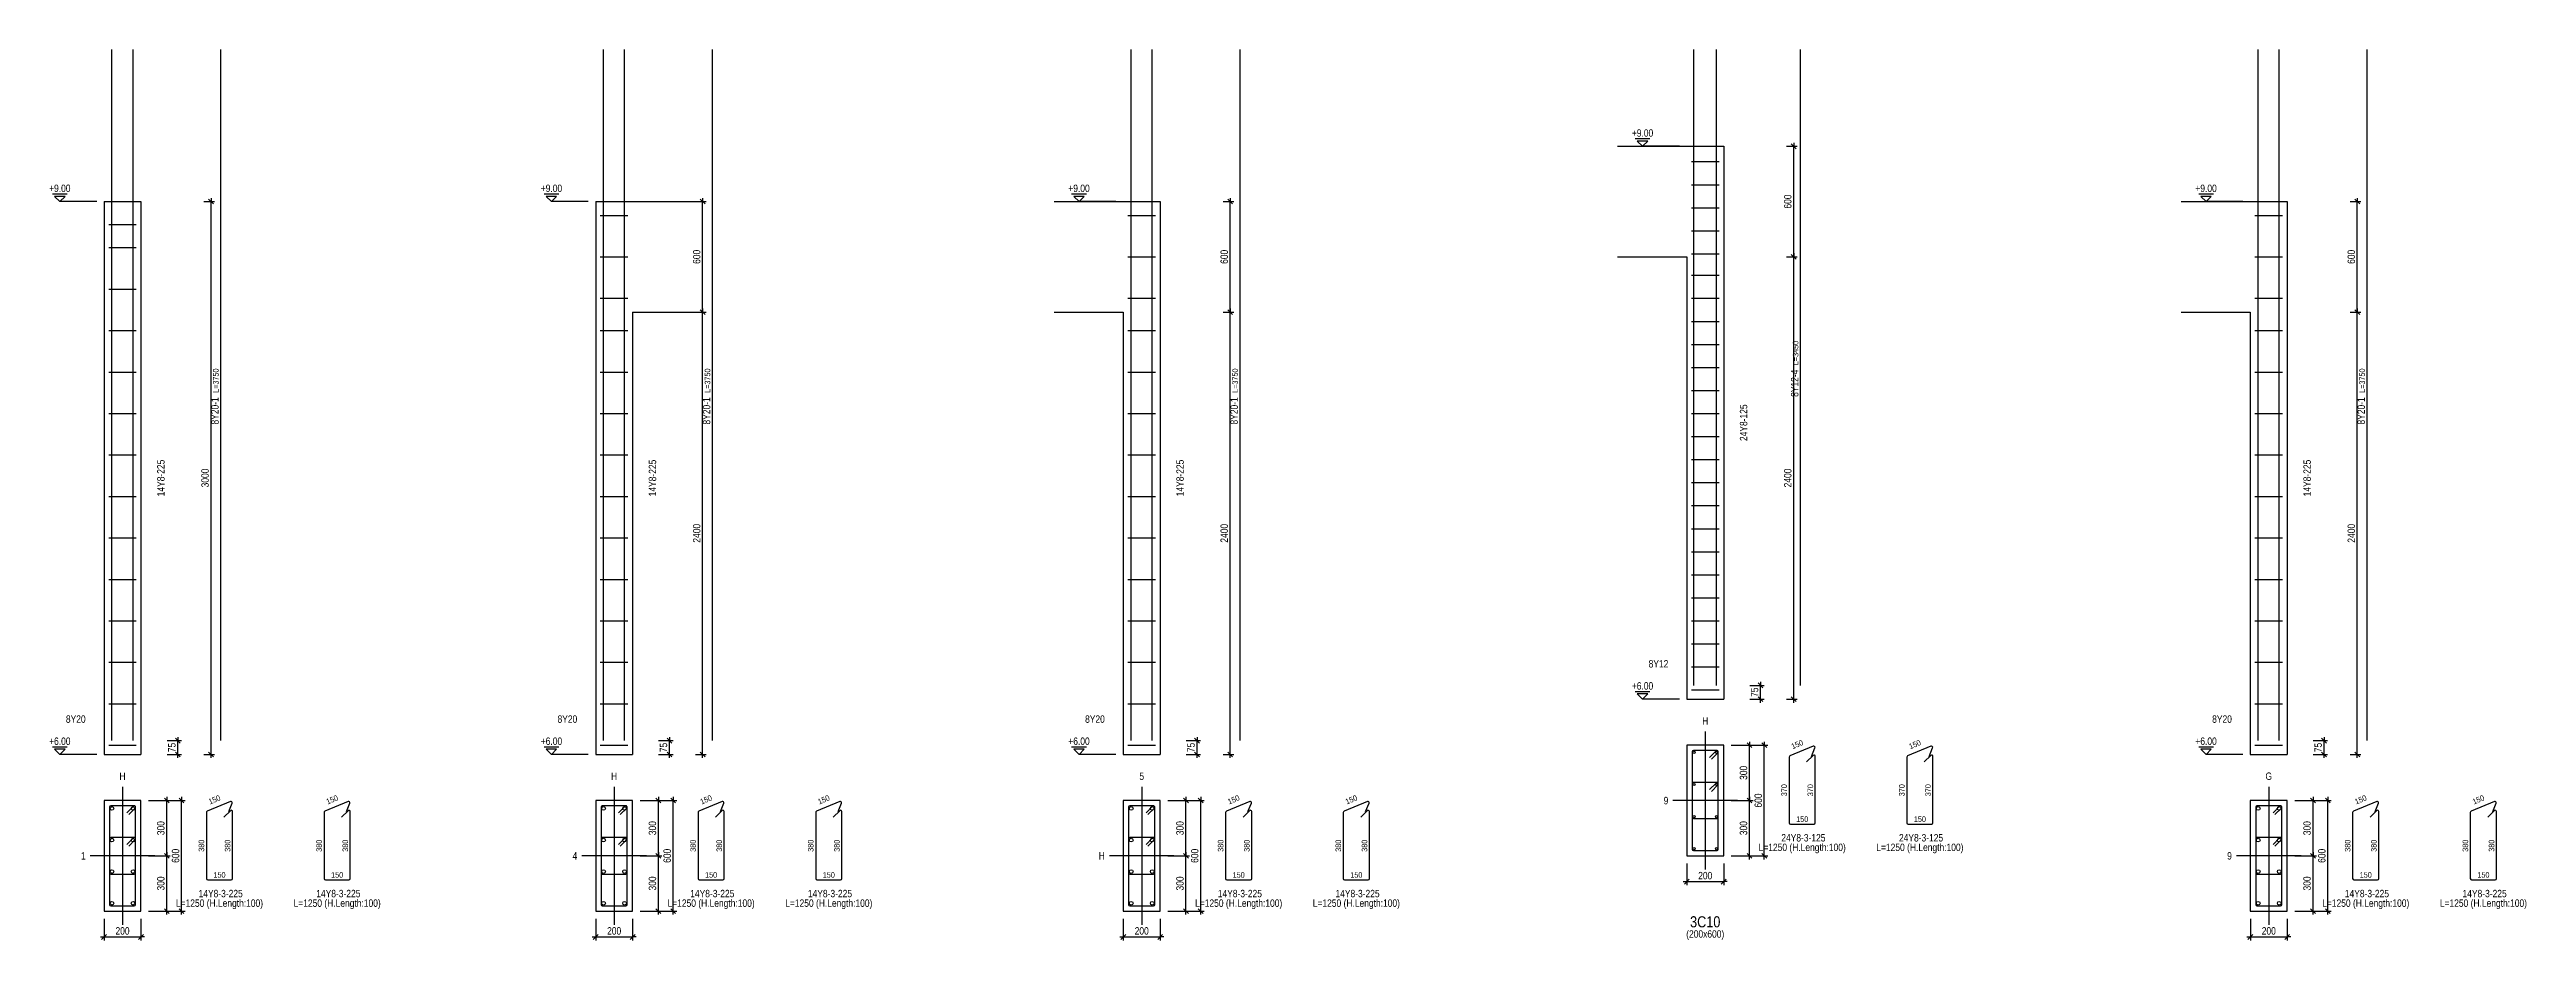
# Model space of a CAD drawing. Extents: x 0 to 206258, y -403073 to 0.
# Drawn here: x 85699 to 119284, y -130139 to -118053 of the extents above; entities that cross this region are included whole.
import ezdxf
from ezdxf.enums import TextEntityAlignment as Align
from ezdxf.lldxf.tags import DXFTag

# ---------------------------------------------------------------- set-up
doc = ezdxf.new("R2010")
doc.units = 0
doc.header["$LTSCALE"] = 1000
for name, color, linetype in [('Axis Line(Dir 1)', 8, 'CENTER2'), ('Axis Line(Dir 2)', 150, 'CENTER2'), ('Column Line(D)', 1, 'Continuous'), ('Dimension Line', 5, 'Continuous'), ('Dimension Text', 5, 'Continuous'), ('Link Line', 3, 'Continuous'), ('Rebar Label', 6, 'Continuous'), ('Rebar Length Text', 8, 'Continuous'), ('Rebar Line', 7, 'Continuous'), ('Top Rebar Label', 6, 'Continuous'), ('Top Rebar Length Text', 8, 'Continuous'), ('Top Rebar Line', 7, 'Continuous')]:
    doc.layers.add(name, color=color, linetype=linetype)
for name, color, linetype, true_color in [('Column Label(D)', 12, 'Continuous', 0xbd0000), ('Column Size Label (D)', 94, 'Continuous', 0x008100), ('Level Mark Line', 253, 'Continuous', 0x828282), ('Level Mark Text', 253, 'Continuous', 0x828282), ('Link Label', 94, 'Continuous', 0x008100), ('Link Length Text', 94, 'Continuous', 0x008100)]:
    doc.layers.add(name, color=color, linetype=linetype, true_color=true_color)
doc.styles.add('Column Label(D)', font='ARIALN.TTF', dxfattribs={"height": 150})
doc.styles.add('Column Size Label (D)', font='ARIALN.TTF', dxfattribs={"height": 100})
doc.styles.add('Dimension Text', font='ARIALN.TTF', dxfattribs={"height": 100})
doc.styles.add('Level Mark Text', font='ARIALN.TTF', dxfattribs={"height": 100})
doc.styles.add('Link Label', font='ARIALN.TTF', dxfattribs={"height": 100})
doc.styles.add('Link Length Text', font='ARIALN.TTF', dxfattribs={"height": 100})
doc.styles.add('Rebar Label', font='ARIALN.TTF', dxfattribs={"height": 100})
doc.styles.add('Rebar Length Text', font='ARIALN.TTF', dxfattribs={"height": 75})
doc.styles.add('Top Rebar Label', font='ARIALN.TTF', dxfattribs={"height": 100})
doc.styles.add('Top Rebar Length Text', font='ARIALN.TTF', dxfattribs={"height": 75})
tags = doc.linetypes.add('CENTER2', pattern=[1.125, 0.75, -0.125, 0.125, -0.125]).pattern_tags.tags
tags[10:11] = [DXFTag(74, 4), DXFTag(75, 0), DXFTag(340, '0'), DXFTag(46, 0.0), DXFTag(50, 0.0), DXFTag(44, 0.0), DXFTag(45, 0.0)]
tags[8:9] = [DXFTag(74, 4), DXFTag(75, 0), DXFTag(340, '0'), DXFTag(46, 0.0), DXFTag(50, 0.0), DXFTag(44, 0.0), DXFTag(45, 0.0)]
tags[6:7] = [DXFTag(74, 4), DXFTag(75, 0), DXFTag(340, '0'), DXFTag(46, 0.0), DXFTag(50, 0.0), DXFTag(44, 0.0), DXFTag(45, 0.0)]
tags[4:5] = [DXFTag(74, 4), DXFTag(75, 0), DXFTag(340, '0'), DXFTag(46, 0.0), DXFTag(50, 0.0), DXFTag(44, 0.0), DXFTag(45, 0.0)]
doc.dimstyles.new('COLUMNELV', dxfattribs={"dimtxt": 100, "dimasz": 30, "dimexe": 48.3, "dimexo": 103.5, "dimgap": 30, "dimtad": 1, "dimtoh": 1, "dimdec": 1, "dimlfac": 0.4, "dimdsep": 46, "dimtxsty": 'Dimension Text', "dimblk": 'PCDIM_TICK', "dimcen": 0.09, "dimclrd": 5, "dimclre": 5, "dimclrt": 5, "dimadec": 1, "dimazin": 0, "dimtp": 1, "dimtm": 1, "dimtfac": 1, "dimtdec": 4, "dimtofl": 0, "dimtmove": 0, "dimatfit": 3, "dimfxl": 1, "dimtolj": 1, "dimtzin": 0, "dimarcsym": 0})

msp = doc.modelspace()

# ---------------------------------------------------------------- texts
at = {"layer": 'Column Label(D)', "transparency": 33554687, "style": 'Column Label(D)'}
msp.add_text('3C10', height=150, dxfattribs=at).set_placement((108148.792, -129810.237), align=Align.TOP_CENTER)
at = {"layer": 'Column Size Label (D)', "transparency": 33554687, "style": 'Column Size Label (D)'}
msp.add_text('(200x600)', height=100, dxfattribs=at).set_placement((108148.792, -130000.237), align=Align.TOP_CENTER)
at = {"layer": 'Dimension Text', "transparency": 33554687, "style": 'Dimension Text'}
for s, p in [('H', (108148.792, -127240.237)), ('H', (86688.638, -127990.237)), ('H', (93354.523, -127990.237)), ('5', (100507.908, -127990.237)), ('G', (115789.677, -127990.237))]:
    msp.add_text(s, height=100, dxfattribs=at).set_placement(p, align=Align.BOTTOM_CENTER)
for s, p in [('9', (107648.792, -128240.237)), ('1', (86188.638, -128990.237)), ('4', (92854.523, -128990.237)), ('H', (100007.908, -128990.237)), ('9', (115289.677, -128990.237))]:
    msp.add_text(s, height=100, dxfattribs=at).set_placement(p, align=Align.MIDDLE_RIGHT)
at = {"layer": 'Level Mark Text', "transparency": 33554687, "style": 'Level Mark Text'}
for s, p in [('+9.00', (107298.792, -119265.237)), ('+9.00', (85838.638, -120015.237)), ('+9.00', (92504.523, -120015.237)), ('+9.00', (99657.908, -120015.237)), ('+9.00', (114939.677, -120015.237)), ('+6.00', (107298.792, -126765.237)), ('+6.00', (85838.638, -127515.237)), ('+6.00', (92504.523, -127515.237)), ('+6.00', (99657.908, -127515.237)), ('+6.00', (114939.677, -127515.237))]:
    msp.add_text(s, height=100, dxfattribs=at).set_placement(p, align=Align.BOTTOM_CENTER)
at = {"layer": 'Link Label', "transparency": 33554687, "style": 'Link Label'}
for s, p in [(' 24Y8-3-125', (109463.792, -128795.237)), (' 24Y8-3-125', (111059.382, -128795.237)), (' 14Y8-3-225', (88003.638, -129551.904)), (' 14Y8-3-225', (89599.228, -129551.904)), (' 14Y8-3-225', (94669.523, -129551.904)), (' 14Y8-3-225', (96265.113, -129551.904)), (' 14Y8-3-225', (101822.908, -129551.904)), (' 14Y8-3-225', (103418.497, -129551.904)), (' 14Y8-3-225', (117104.677, -129551.904)), (' 14Y8-3-225', (118700.267, -129551.904))]:
    msp.add_text(s, height=100, dxfattribs=at).set_placement(p, align=Align.CENTER)
at = {"layer": 'Link Length Text', "transparency": 33554687, "style": 'Link Length Text'}
for p in [(109463.792, -128925.237), (111059.382, -128925.237), (88003.638, -129681.904), (89599.228, -129681.904), (94669.523, -129681.904), (96265.113, -129681.904), (101822.908, -129681.904), (103418.497, -129681.904), (117104.677, -129681.904), (118700.267, -129681.904)]:
    msp.add_text('L=1250 (H.Length:100)', height=100, dxfattribs=at).set_placement(p, align=Align.CENTER)
at = {"layer": 'Rebar Label', "transparency": 33554687, "style": 'Rebar Label'}
for s, p in [('24Y8-125', (108748.792, -123115.237)), ('14Y8-225', (87288.638, -123865.237)), ('14Y8-225', (93954.523, -123865.237)), ('14Y8-225', (101107.908, -123865.237)), ('14Y8-225', (116389.677, -123865.237))]:
    msp.add_text(s, height=100, rotation=90, dxfattribs=at).set_placement(p, align=Align.BOTTOM_CENTER)
at = {"layer": 'Rebar Length Text', "transparency": 33554687, "style": 'Rebar Length Text'}
for s, rotation, p in [('150', 22.9057699, (109410.014, -127512.961)), ('150', 22.9057699, (111005.603, -127512.961)), ('150', 22.9057699, (87949.859, -128262.961)), ('150', 22.9057699, (89545.449, -128262.961)), ('150', 22.9057699, (94615.744, -128262.961)), ('150', 22.9057699, (96211.334, -128262.961)), ('150', 22.9057699, (101769.129, -128262.961)), ('150', 22.9057699, (103364.719, -128262.961)), ('370', 90, (109256.292, -128100.237)), ('370', 90, (109611.292, -128100.237)), ('370', 90, (110851.882, -128100.237)), ('370', 90, (111206.882, -128100.237)), ('150', 22.9057699, (117050.898, -128262.961)), ('150', 22.9057699, (118646.488, -128262.961)), ('380', 90, (87796.138, -128853.571)), ('380', 90, (88151.138, -128853.571)), ('380', 90, (89391.728, -128853.571)), ('380', 90, (89746.728, -128853.571)), ('380', 90, (94462.023, -128853.571)), ('380', 90, (94817.023, -128853.571)), ('380', 90, (96057.613, -128853.571)), ('380', 90, (96412.613, -128853.571)), ('380', 90, (101615.408, -128853.571)), ('380', 90, (101970.408, -128853.571)), ('380', 90, (103210.997, -128853.571)), ('380', 90, (103565.997, -128853.571)), ('380', 90, (116897.177, -128853.571)), ('380', 90, (117252.177, -128853.571)), ('380', 90, (118492.767, -128853.571)), ('380', 90, (118847.767, -128853.571))]:
    msp.add_text(s, height=75, rotation=rotation, dxfattribs=at).set_placement(p, align=Align.CENTER)
for p in [(109463.792, -128530.237), (111059.382, -128530.237), (88003.638, -129286.904), (89599.228, -129286.904), (94669.523, -129286.904), (96265.113, -129286.904), (101822.908, -129286.904), (103418.497, -129286.904), (117104.677, -129286.904), (118700.267, -129286.904)]:
    msp.add_text('150', height=75, dxfattribs=at).set_placement(p, align=Align.CENTER)
at = {"layer": 'Top Rebar Label', "transparency": 33554687, "style": 'Top Rebar Label'}
for s, p in [(' 8Y12-4', (109412.145, -122395.237)), (' 8Y20-1', (87991.991, -122770.237)), (' 8Y20-1', (94657.876, -122770.237)), (' 8Y20-1', (101811.26, -122770.237)), (' 8Y20-1', (117093.03, -122770.237))]:
    msp.add_text(s, height=100, rotation=90, dxfattribs=at).set_placement(p, align=Align.RIGHT)
for s, p in [(' 8Y12', (107648.792, -126465.237)), (' 8Y20', (86188.638, -127215.237)), (' 8Y20', (92854.523, -127215.237)), (' 8Y20', (100007.908, -127215.237)), (' 8Y20', (115289.677, -127215.237))]:
    msp.add_text(s, height=100, dxfattribs=at).set_placement(p, align=Align.BOTTOM_RIGHT)
at = {"layer": 'Top Rebar Length Text', "transparency": 33554687, "style": 'Top Rebar Length Text'}
for s, p in [('L=3450', (109412.145, -122335.237)), ('L=3750', (87991.991, -122710.237)), ('L=3750', (94657.876, -122710.237)), ('L=3750', (101811.26, -122710.237)), ('L=3750', (117093.03, -122710.237))]:
    msp.add_text(s, height=75, rotation=90, dxfattribs=at).set_placement(p)

# ---------------------------------------------------------------- blocks, each defined once
blk = doc.blocks.new('PCDIM_TICK')
at = {"layer": 'Dimension Line', "color": 0, "transparency": 33554687}
for p, q in [((1.1, 1.1), (-1.1, -1.1)), ((1.6, 0), (0, 0))]:
    blk.add_line(p, q, dxfattribs=at)
blk = doc.blocks.new('*U2218')
at = {"layer": 'Dimension Line', "color": 5, "true_color": 0x0000ff, "transparency": 16777216}
for p, q in [((87792, -120115), (87937, -120115)), ((87889, -127615), (87889, -120115)), ((87792, -127615), (87937, -127615))]:
    blk.add_line(p, q, dxfattribs=at)
at = {"layer": 'Dimension Line', "color": 5, "true_color": 0x0000ff, "transparency": 16777216, "xscale": 30, "yscale": 30}
for p, rotation in [((87889, -120115), 89.99999999999447), ((87889, -127615), 269.9999999999834)]:
    blk.add_blockref('PCDIM_TICK', p, dxfattribs=dict(at, rotation=rotation))
at = {"layer": 'Dimension Line', "color": 5, "true_color": 0x0000ff, "transparency": 16777216, "insert": (87859, -123865), "char_height": 100, "width": 245.98, "attachment_point": 8, "rotation": 90, "style": 'Dimension Text'}
blk.add_mtext('3000', dxfattribs=at)
blk = doc.blocks.new('*U2219')
at = {"layer": 'Dimension Line', "color": 5, "true_color": 0x0000ff, "transparency": 16777216}
for p, q in [((87292, -127428), (87487, -127428)), ((87292, -127615), (87487, -127615)), ((87439, -127615), (87439, -127428))]:
    blk.add_line(p, q, dxfattribs=at)
at = {"layer": 'Dimension Line', "color": 5, "true_color": 0x0000ff, "transparency": 16777216, "xscale": 30, "yscale": 30}
for p, rotation in [((87439, -127428), 89.99999999999447), ((87439, -127615), 269.9999999999834)]:
    blk.add_blockref('PCDIM_TICK', p, dxfattribs=dict(at, rotation=rotation))
at = {"layer": 'Dimension Line', "color": 5, "true_color": 0x0000ff, "transparency": 16777216, "insert": (87409, -127521), "char_height": 100, "width": 117.23, "attachment_point": 8, "rotation": 90, "style": 'Dimension Text'}
blk.add_mtext('75', dxfattribs=at)
blk = doc.blocks.new('*U2220')
at = {"layer": 'Dimension Line', "color": 5, "true_color": 0x0000ff, "transparency": 16777216}
for p, q in [((86439, -129844), (86439, -130139)), ((86939, -129844), (86939, -130139)), ((86439, -130090), (86939, -130090))]:
    blk.add_line(p, q, dxfattribs=at)
at = {"layer": 'Dimension Line', "color": 5, "true_color": 0x0000ff, "transparency": 16777216, "xscale": 30, "yscale": 30, "rotation": 180.0000000000004}
blk.add_blockref('PCDIM_TICK', (86439, -130090), dxfattribs=at)
at = {"layer": 'Dimension Line', "color": 5, "true_color": 0x0000ff, "transparency": 16777216, "xscale": 30, "yscale": 30}
blk.add_blockref('PCDIM_TICK', (86939, -130090), dxfattribs=at)
at = {"layer": 'Dimension Line', "color": 5, "true_color": 0x0000ff, "transparency": 16777216, "insert": (86689, -130060), "char_height": 100, "width": 182.77, "attachment_point": 8, "style": 'Dimension Text'}
blk.add_mtext('200', dxfattribs=at)
blk = doc.blocks.new('*U2221')
at = {"layer": 'Dimension Line', "color": 5, "true_color": 0x0000ff, "transparency": 16777216}
for p, q in [((87042, -128990), (87337, -128990)), ((87289, -129740), (87289, -128990)), ((87042, -129740), (87337, -129740))]:
    blk.add_line(p, q, dxfattribs=at)
at = {"layer": 'Dimension Line', "color": 5, "true_color": 0x0000ff, "transparency": 16777216, "xscale": 30, "yscale": 30}
for p, rotation in [((87289, -128990), 89.99999999999447), ((87289, -129740), 269.9999999999834)]:
    blk.add_blockref('PCDIM_TICK', p, dxfattribs=dict(at, rotation=rotation))
at = {"layer": 'Dimension Line', "color": 5, "true_color": 0x0000ff, "transparency": 16777216, "insert": (87259, -129365), "char_height": 100, "width": 181.5, "attachment_point": 8, "rotation": 90, "style": 'Dimension Text'}
blk.add_mtext('300', dxfattribs=at)
blk = doc.blocks.new('*U2222')
at = {"layer": 'Dimension Line', "color": 5, "true_color": 0x0000ff, "transparency": 16777216}
for p, q in [((87042, -128240), (87337, -128240)), ((87289, -128990), (87289, -128240)), ((87042, -128990), (87337, -128990))]:
    blk.add_line(p, q, dxfattribs=at)
at = {"layer": 'Dimension Line', "color": 5, "true_color": 0x0000ff, "transparency": 16777216, "xscale": 30, "yscale": 30}
for p, rotation in [((87289, -128240), 89.99999999999447), ((87289, -128990), 269.9999999999834)]:
    blk.add_blockref('PCDIM_TICK', p, dxfattribs=dict(at, rotation=rotation))
at = {"layer": 'Dimension Line', "color": 5, "true_color": 0x0000ff, "transparency": 16777216, "insert": (87259, -128615), "char_height": 100, "width": 181.5, "attachment_point": 8, "rotation": 90, "style": 'Dimension Text'}
blk.add_mtext('300', dxfattribs=at)
blk = doc.blocks.new('*U2223')
at = {"layer": 'Dimension Line', "color": 5, "true_color": 0x0000ff, "transparency": 16777216}
for p, q in [((87042, -128240), (87537, -128240)), ((87489, -129740), (87489, -128240)), ((87042, -129740), (87537, -129740))]:
    blk.add_line(p, q, dxfattribs=at)
at = {"layer": 'Dimension Line', "color": 5, "true_color": 0x0000ff, "transparency": 16777216, "xscale": 30, "yscale": 30}
for p, rotation in [((87489, -128240), 89.99999999999447), ((87489, -129740), 269.9999999999834)]:
    blk.add_blockref('PCDIM_TICK', p, dxfattribs=dict(at, rotation=rotation))
at = {"layer": 'Dimension Line', "color": 5, "true_color": 0x0000ff, "transparency": 16777216, "insert": (87459, -128990), "char_height": 100, "width": 181.97, "attachment_point": 8, "rotation": 90, "style": 'Dimension Text'}
blk.add_mtext('600', dxfattribs=at)
blk = doc.blocks.new('*U2224')
at = {"layer": 'Dimension Line', "color": 5, "true_color": 0x0000ff, "transparency": 16777216}
for p, q in [((94458, -121615), (94603, -121615)), ((94555, -127615), (94555, -121615)), ((94458, -127615), (94603, -127615))]:
    blk.add_line(p, q, dxfattribs=at)
at = {"layer": 'Dimension Line', "color": 5, "true_color": 0x0000ff, "transparency": 16777216, "xscale": 30, "yscale": 30}
for p, rotation in [((94555, -121615), 89.99999999999447), ((94555, -127615), 269.9999999999834)]:
    blk.add_blockref('PCDIM_TICK', p, dxfattribs=dict(at, rotation=rotation))
at = {"layer": 'Dimension Line', "color": 5, "true_color": 0x0000ff, "transparency": 16777216, "insert": (94525, -124615), "char_height": 100, "width": 247.25, "attachment_point": 8, "rotation": 90, "style": 'Dimension Text'}
blk.add_mtext('2400', dxfattribs=at)
blk = doc.blocks.new('*U2225')
at = {"layer": 'Dimension Line', "color": 5, "true_color": 0x0000ff, "transparency": 16777216}
for p, q in [((94458, -120115), (94603, -120115)), ((94555, -121615), (94555, -120115)), ((94458, -121615), (94603, -121615))]:
    blk.add_line(p, q, dxfattribs=at)
at = {"layer": 'Dimension Line', "color": 5, "true_color": 0x0000ff, "transparency": 16777216, "xscale": 30, "yscale": 30}
for p, rotation in [((94555, -120115), 89.99999999999447), ((94555, -121615), 269.9999999999834)]:
    blk.add_blockref('PCDIM_TICK', p, dxfattribs=dict(at, rotation=rotation))
at = {"layer": 'Dimension Line', "color": 5, "true_color": 0x0000ff, "transparency": 16777216, "insert": (94525, -120865), "char_height": 100, "width": 181.97, "attachment_point": 8, "rotation": 90, "style": 'Dimension Text'}
blk.add_mtext('600', dxfattribs=at)
blk = doc.blocks.new('*U2226')
at = {"layer": 'Dimension Line', "color": 5, "true_color": 0x0000ff, "transparency": 16777216}
for p, q in [((93958, -127428), (94153, -127428)), ((93958, -127615), (94153, -127615)), ((94105, -127615), (94105, -127428))]:
    blk.add_line(p, q, dxfattribs=at)
at = {"layer": 'Dimension Line', "color": 5, "true_color": 0x0000ff, "transparency": 16777216, "xscale": 30, "yscale": 30}
for p, rotation in [((94105, -127428), 89.99999999999447), ((94105, -127615), 269.9999999999834)]:
    blk.add_blockref('PCDIM_TICK', p, dxfattribs=dict(at, rotation=rotation))
at = {"layer": 'Dimension Line', "color": 5, "true_color": 0x0000ff, "transparency": 16777216, "insert": (94075, -127521), "char_height": 100, "width": 117.23, "attachment_point": 8, "rotation": 90, "style": 'Dimension Text'}
blk.add_mtext('75', dxfattribs=at)
blk = doc.blocks.new('*U2227')
at = {"layer": 'Dimension Line', "color": 5, "true_color": 0x0000ff, "transparency": 16777216}
for p, q in [((93105, -129844), (93105, -130139)), ((93605, -129844), (93605, -130139)), ((93105, -130090), (93605, -130090))]:
    blk.add_line(p, q, dxfattribs=at)
at = {"layer": 'Dimension Line', "color": 5, "true_color": 0x0000ff, "transparency": 16777216, "xscale": 30, "yscale": 30, "rotation": 180.0000000000004}
blk.add_blockref('PCDIM_TICK', (93105, -130090), dxfattribs=at)
at = {"layer": 'Dimension Line', "color": 5, "true_color": 0x0000ff, "transparency": 16777216, "xscale": 30, "yscale": 30}
blk.add_blockref('PCDIM_TICK', (93605, -130090), dxfattribs=at)
at = {"layer": 'Dimension Line', "color": 5, "true_color": 0x0000ff, "transparency": 16777216, "insert": (93355, -130060), "char_height": 100, "width": 182.77, "attachment_point": 8, "style": 'Dimension Text'}
blk.add_mtext('200', dxfattribs=at)
blk = doc.blocks.new('*U2228')
at = {"layer": 'Dimension Line', "color": 5, "true_color": 0x0000ff, "transparency": 16777216}
for p, q in [((93708, -128990), (94003, -128990)), ((93955, -129740), (93955, -128990)), ((93708, -129740), (94003, -129740))]:
    blk.add_line(p, q, dxfattribs=at)
at = {"layer": 'Dimension Line', "color": 5, "true_color": 0x0000ff, "transparency": 16777216, "xscale": 30, "yscale": 30}
for p, rotation in [((93955, -128990), 89.99999999999447), ((93955, -129740), 269.9999999999834)]:
    blk.add_blockref('PCDIM_TICK', p, dxfattribs=dict(at, rotation=rotation))
at = {"layer": 'Dimension Line', "color": 5, "true_color": 0x0000ff, "transparency": 16777216, "insert": (93925, -129365), "char_height": 100, "width": 181.5, "attachment_point": 8, "rotation": 90, "style": 'Dimension Text'}
blk.add_mtext('300', dxfattribs=at)
blk = doc.blocks.new('*U2229')
at = {"layer": 'Dimension Line', "color": 5, "true_color": 0x0000ff, "transparency": 16777216}
for p, q in [((93708, -128240), (94003, -128240)), ((93955, -128990), (93955, -128240)), ((93708, -128990), (94003, -128990))]:
    blk.add_line(p, q, dxfattribs=at)
at = {"layer": 'Dimension Line', "color": 5, "true_color": 0x0000ff, "transparency": 16777216, "xscale": 30, "yscale": 30}
for p, rotation in [((93955, -128240), 89.99999999999447), ((93955, -128990), 269.9999999999834)]:
    blk.add_blockref('PCDIM_TICK', p, dxfattribs=dict(at, rotation=rotation))
at = {"layer": 'Dimension Line', "color": 5, "true_color": 0x0000ff, "transparency": 16777216, "insert": (93925, -128615), "char_height": 100, "width": 181.5, "attachment_point": 8, "rotation": 90, "style": 'Dimension Text'}
blk.add_mtext('300', dxfattribs=at)
blk = doc.blocks.new('*U2230')
at = {"layer": 'Dimension Line', "color": 5, "true_color": 0x0000ff, "transparency": 16777216}
for p, q in [((93708, -128240), (94203, -128240)), ((94155, -129740), (94155, -128240)), ((93708, -129740), (94203, -129740))]:
    blk.add_line(p, q, dxfattribs=at)
at = {"layer": 'Dimension Line', "color": 5, "true_color": 0x0000ff, "transparency": 16777216, "xscale": 30, "yscale": 30}
for p, rotation in [((94155, -128240), 89.99999999999447), ((94155, -129740), 269.9999999999834)]:
    blk.add_blockref('PCDIM_TICK', p, dxfattribs=dict(at, rotation=rotation))
at = {"layer": 'Dimension Line', "color": 5, "true_color": 0x0000ff, "transparency": 16777216, "insert": (94125, -128990), "char_height": 100, "width": 181.97, "attachment_point": 8, "rotation": 90, "style": 'Dimension Text'}
blk.add_mtext('600', dxfattribs=at)
blk = doc.blocks.new('*U2231')
at = {"layer": 'Dimension Line', "color": 5, "true_color": 0x0000ff, "transparency": 16777216}
for p, q in [((101611, -121615), (101756, -121615)), ((101708, -127615), (101708, -121615)), ((101611, -127615), (101756, -127615))]:
    blk.add_line(p, q, dxfattribs=at)
at = {"layer": 'Dimension Line', "color": 5, "true_color": 0x0000ff, "transparency": 16777216, "xscale": 30, "yscale": 30}
for p, rotation in [((101708, -121615), 89.99999999999447), ((101708, -127615), 269.9999999999834)]:
    blk.add_blockref('PCDIM_TICK', p, dxfattribs=dict(at, rotation=rotation))
at = {"layer": 'Dimension Line', "color": 5, "true_color": 0x0000ff, "transparency": 16777216, "insert": (101678, -124615), "char_height": 100, "width": 247.25, "attachment_point": 8, "rotation": 90, "style": 'Dimension Text'}
blk.add_mtext('2400', dxfattribs=at)
blk = doc.blocks.new('*U2232')
at = {"layer": 'Dimension Line', "color": 5, "true_color": 0x0000ff, "transparency": 16777216}
for p, q in [((101611, -120115), (101756, -120115)), ((101708, -121615), (101708, -120115)), ((101611, -121615), (101756, -121615))]:
    blk.add_line(p, q, dxfattribs=at)
at = {"layer": 'Dimension Line', "color": 5, "true_color": 0x0000ff, "transparency": 16777216, "xscale": 30, "yscale": 30}
for p, rotation in [((101708, -120115), 89.99999999999447), ((101708, -121615), 269.9999999999834)]:
    blk.add_blockref('PCDIM_TICK', p, dxfattribs=dict(at, rotation=rotation))
at = {"layer": 'Dimension Line', "color": 5, "true_color": 0x0000ff, "transparency": 16777216, "insert": (101678, -120865), "char_height": 100, "width": 181.97, "attachment_point": 8, "rotation": 90, "style": 'Dimension Text'}
blk.add_mtext('600', dxfattribs=at)
blk = doc.blocks.new('*U2233')
at = {"layer": 'Dimension Line', "color": 5, "true_color": 0x0000ff, "transparency": 16777216}
for p, q in [((101111, -127428), (101306, -127428)), ((101111, -127615), (101306, -127615)), ((101258, -127615), (101258, -127428))]:
    blk.add_line(p, q, dxfattribs=at)
at = {"layer": 'Dimension Line', "color": 5, "true_color": 0x0000ff, "transparency": 16777216, "xscale": 30, "yscale": 30}
for p, rotation in [((101258, -127428), 89.99999999999447), ((101258, -127615), 269.9999999999834)]:
    blk.add_blockref('PCDIM_TICK', p, dxfattribs=dict(at, rotation=rotation))
at = {"layer": 'Dimension Line', "color": 5, "true_color": 0x0000ff, "transparency": 16777216, "insert": (101228, -127521), "char_height": 100, "width": 117.23, "attachment_point": 8, "rotation": 90, "style": 'Dimension Text'}
blk.add_mtext('75', dxfattribs=at)
blk = doc.blocks.new('*U2234')
at = {"layer": 'Dimension Line', "color": 5, "true_color": 0x0000ff, "transparency": 16777216}
for p, q in [((100258, -129844), (100258, -130139)), ((100758, -129844), (100758, -130139)), ((100258, -130090), (100758, -130090))]:
    blk.add_line(p, q, dxfattribs=at)
at = {"layer": 'Dimension Line', "color": 5, "true_color": 0x0000ff, "transparency": 16777216, "xscale": 30, "yscale": 30, "rotation": 180.0000000000004}
blk.add_blockref('PCDIM_TICK', (100258, -130090), dxfattribs=at)
at = {"layer": 'Dimension Line', "color": 5, "true_color": 0x0000ff, "transparency": 16777216, "xscale": 30, "yscale": 30}
blk.add_blockref('PCDIM_TICK', (100758, -130090), dxfattribs=at)
at = {"layer": 'Dimension Line', "color": 5, "true_color": 0x0000ff, "transparency": 16777216, "insert": (100508, -130060), "char_height": 100, "width": 182.77, "attachment_point": 8, "style": 'Dimension Text'}
blk.add_mtext('200', dxfattribs=at)
blk = doc.blocks.new('*U2235')
at = {"layer": 'Dimension Line', "color": 5, "true_color": 0x0000ff, "transparency": 16777216}
for p, q in [((100861, -128990), (101156, -128990)), ((101108, -129740), (101108, -128990)), ((100861, -129740), (101156, -129740))]:
    blk.add_line(p, q, dxfattribs=at)
at = {"layer": 'Dimension Line', "color": 5, "true_color": 0x0000ff, "transparency": 16777216, "xscale": 30, "yscale": 30}
for p, rotation in [((101108, -128990), 89.99999999999447), ((101108, -129740), 269.9999999999834)]:
    blk.add_blockref('PCDIM_TICK', p, dxfattribs=dict(at, rotation=rotation))
at = {"layer": 'Dimension Line', "color": 5, "true_color": 0x0000ff, "transparency": 16777216, "insert": (101078, -129365), "char_height": 100, "width": 181.5, "attachment_point": 8, "rotation": 90, "style": 'Dimension Text'}
blk.add_mtext('300', dxfattribs=at)
blk = doc.blocks.new('*U2236')
at = {"layer": 'Dimension Line', "color": 5, "true_color": 0x0000ff, "transparency": 16777216}
for p, q in [((100861, -128240), (101156, -128240)), ((101108, -128990), (101108, -128240)), ((100861, -128990), (101156, -128990))]:
    blk.add_line(p, q, dxfattribs=at)
at = {"layer": 'Dimension Line', "color": 5, "true_color": 0x0000ff, "transparency": 16777216, "xscale": 30, "yscale": 30}
for p, rotation in [((101108, -128240), 89.99999999999447), ((101108, -128990), 269.9999999999834)]:
    blk.add_blockref('PCDIM_TICK', p, dxfattribs=dict(at, rotation=rotation))
at = {"layer": 'Dimension Line', "color": 5, "true_color": 0x0000ff, "transparency": 16777216, "insert": (101078, -128615), "char_height": 100, "width": 181.5, "attachment_point": 8, "rotation": 90, "style": 'Dimension Text'}
blk.add_mtext('300', dxfattribs=at)
blk = doc.blocks.new('*U2237')
at = {"layer": 'Dimension Line', "color": 5, "true_color": 0x0000ff, "transparency": 16777216}
for p, q in [((100861, -128240), (101356, -128240)), ((101308, -129740), (101308, -128240)), ((100861, -129740), (101356, -129740))]:
    blk.add_line(p, q, dxfattribs=at)
at = {"layer": 'Dimension Line', "color": 5, "true_color": 0x0000ff, "transparency": 16777216, "xscale": 30, "yscale": 30}
for p, rotation in [((101308, -128240), 89.99999999999447), ((101308, -129740), 269.9999999999834)]:
    blk.add_blockref('PCDIM_TICK', p, dxfattribs=dict(at, rotation=rotation))
at = {"layer": 'Dimension Line', "color": 5, "true_color": 0x0000ff, "transparency": 16777216, "insert": (101278, -128990), "char_height": 100, "width": 181.97, "attachment_point": 8, "rotation": 90, "style": 'Dimension Text'}
blk.add_mtext('600', dxfattribs=at)
blk = doc.blocks.new('*U2238')
at = {"layer": 'Dimension Line', "color": 5, "true_color": 0x0000ff, "transparency": 16777216}
for p, q in [((109252, -120865), (109397, -120865)), ((109349, -126865), (109349, -120865)), ((109252, -126865), (109397, -126865))]:
    blk.add_line(p, q, dxfattribs=at)
at = {"layer": 'Dimension Line', "color": 5, "true_color": 0x0000ff, "transparency": 16777216, "xscale": 30, "yscale": 30}
for p, rotation in [((109349, -120865), 89.99999999999447), ((109349, -126865), 269.9999999999834)]:
    blk.add_blockref('PCDIM_TICK', p, dxfattribs=dict(at, rotation=rotation))
at = {"layer": 'Dimension Line', "color": 5, "true_color": 0x0000ff, "transparency": 16777216, "insert": (109319, -123865), "char_height": 100, "width": 247.25, "attachment_point": 8, "rotation": 90, "style": 'Dimension Text'}
blk.add_mtext('2400', dxfattribs=at)
blk = doc.blocks.new('*U2239')
at = {"layer": 'Dimension Line', "color": 5, "true_color": 0x0000ff, "transparency": 16777216}
for p, q in [((109252, -119365), (109397, -119365)), ((109349, -120865), (109349, -119365)), ((109252, -120865), (109397, -120865))]:
    blk.add_line(p, q, dxfattribs=at)
at = {"layer": 'Dimension Line', "color": 5, "true_color": 0x0000ff, "transparency": 16777216, "xscale": 30, "yscale": 30}
for p, rotation in [((109349, -119365), 89.99999999999447), ((109349, -120865), 269.9999999999834)]:
    blk.add_blockref('PCDIM_TICK', p, dxfattribs=dict(at, rotation=rotation))
at = {"layer": 'Dimension Line', "color": 5, "true_color": 0x0000ff, "transparency": 16777216, "insert": (109319, -120115), "char_height": 100, "width": 181.97, "attachment_point": 8, "rotation": 90, "style": 'Dimension Text'}
blk.add_mtext('600', dxfattribs=at)
blk = doc.blocks.new('*U2240')
at = {"layer": 'Dimension Line', "color": 5, "true_color": 0x0000ff, "transparency": 16777216}
for p, q in [((108752, -126678), (108947, -126678)), ((108752, -126865), (108947, -126865)), ((108899, -126865), (108899, -126678))]:
    blk.add_line(p, q, dxfattribs=at)
at = {"layer": 'Dimension Line', "color": 5, "true_color": 0x0000ff, "transparency": 16777216, "xscale": 30, "yscale": 30}
for p, rotation in [((108899, -126678), 89.99999999999447), ((108899, -126865), 269.9999999999834)]:
    blk.add_blockref('PCDIM_TICK', p, dxfattribs=dict(at, rotation=rotation))
at = {"layer": 'Dimension Line', "color": 5, "true_color": 0x0000ff, "transparency": 16777216, "insert": (108869, -126771), "char_height": 100, "width": 117.23, "attachment_point": 8, "rotation": 90, "style": 'Dimension Text'}
blk.add_mtext('75', dxfattribs=at)
blk = doc.blocks.new('*U2241')
at = {"layer": 'Dimension Line', "color": 5, "true_color": 0x0000ff, "transparency": 16777216}
for p, q in [((107899, -129094), (107899, -129389)), ((108399, -129094), (108399, -129389)), ((107899, -129340), (108399, -129340))]:
    blk.add_line(p, q, dxfattribs=at)
at = {"layer": 'Dimension Line', "color": 5, "true_color": 0x0000ff, "transparency": 16777216, "xscale": 30, "yscale": 30, "rotation": 180.0000000000004}
blk.add_blockref('PCDIM_TICK', (107899, -129340), dxfattribs=at)
at = {"layer": 'Dimension Line', "color": 5, "true_color": 0x0000ff, "transparency": 16777216, "xscale": 30, "yscale": 30}
blk.add_blockref('PCDIM_TICK', (108399, -129340), dxfattribs=at)
at = {"layer": 'Dimension Line', "color": 5, "true_color": 0x0000ff, "transparency": 16777216, "insert": (108149, -129310), "char_height": 100, "width": 182.77, "attachment_point": 8, "style": 'Dimension Text'}
blk.add_mtext('200', dxfattribs=at)
blk = doc.blocks.new('*U2242')
at = {"layer": 'Dimension Line', "color": 5, "true_color": 0x0000ff, "transparency": 16777216}
for p, q in [((108502, -128240), (108797, -128240)), ((108749, -128990), (108749, -128240)), ((108502, -128990), (108797, -128990))]:
    blk.add_line(p, q, dxfattribs=at)
at = {"layer": 'Dimension Line', "color": 5, "true_color": 0x0000ff, "transparency": 16777216, "xscale": 30, "yscale": 30}
for p, rotation in [((108749, -128240), 89.99999999999447), ((108749, -128990), 269.9999999999834)]:
    blk.add_blockref('PCDIM_TICK', p, dxfattribs=dict(at, rotation=rotation))
at = {"layer": 'Dimension Line', "color": 5, "true_color": 0x0000ff, "transparency": 16777216, "insert": (108719, -128615), "char_height": 100, "width": 181.5, "attachment_point": 8, "rotation": 90, "style": 'Dimension Text'}
blk.add_mtext('300', dxfattribs=at)
blk = doc.blocks.new('*U2243')
at = {"layer": 'Dimension Line', "color": 5, "true_color": 0x0000ff, "transparency": 16777216}
for p, q in [((108502, -127490), (108797, -127490)), ((108749, -128240), (108749, -127490)), ((108502, -128240), (108797, -128240))]:
    blk.add_line(p, q, dxfattribs=at)
at = {"layer": 'Dimension Line', "color": 5, "true_color": 0x0000ff, "transparency": 16777216, "xscale": 30, "yscale": 30}
for p, rotation in [((108749, -127490), 89.99999999999447), ((108749, -128240), 269.9999999999834)]:
    blk.add_blockref('PCDIM_TICK', p, dxfattribs=dict(at, rotation=rotation))
at = {"layer": 'Dimension Line', "color": 5, "true_color": 0x0000ff, "transparency": 16777216, "insert": (108719, -127865), "char_height": 100, "width": 181.5, "attachment_point": 8, "rotation": 90, "style": 'Dimension Text'}
blk.add_mtext('300', dxfattribs=at)
blk = doc.blocks.new('*U2244')
at = {"layer": 'Dimension Line', "color": 5, "true_color": 0x0000ff, "transparency": 16777216}
for p, q in [((108502, -127490), (108997, -127490)), ((108949, -128990), (108949, -127490)), ((108502, -128990), (108997, -128990))]:
    blk.add_line(p, q, dxfattribs=at)
at = {"layer": 'Dimension Line', "color": 5, "true_color": 0x0000ff, "transparency": 16777216, "xscale": 30, "yscale": 30}
for p, rotation in [((108949, -127490), 89.99999999999447), ((108949, -128990), 269.9999999999834)]:
    blk.add_blockref('PCDIM_TICK', p, dxfattribs=dict(at, rotation=rotation))
at = {"layer": 'Dimension Line', "color": 5, "true_color": 0x0000ff, "transparency": 16777216, "insert": (108919, -128240), "char_height": 100, "width": 181.97, "attachment_point": 8, "rotation": 90, "style": 'Dimension Text'}
blk.add_mtext('600', dxfattribs=at)
blk = doc.blocks.new('*U2245')
at = {"layer": 'Dimension Line', "color": 5, "true_color": 0x0000ff, "transparency": 16777216}
for p, q in [((116893, -121615), (117038, -121615)), ((116990, -127615), (116990, -121615)), ((116893, -127615), (117038, -127615))]:
    blk.add_line(p, q, dxfattribs=at)
at = {"layer": 'Dimension Line', "color": 5, "true_color": 0x0000ff, "transparency": 16777216, "xscale": 30, "yscale": 30}
for p, rotation in [((116990, -121615), 89.99999999999447), ((116990, -127615), 269.9999999999834)]:
    blk.add_blockref('PCDIM_TICK', p, dxfattribs=dict(at, rotation=rotation))
at = {"layer": 'Dimension Line', "color": 5, "true_color": 0x0000ff, "transparency": 16777216, "insert": (116960, -124615), "char_height": 100, "width": 247.25, "attachment_point": 8, "rotation": 90, "style": 'Dimension Text'}
blk.add_mtext('2400', dxfattribs=at)
blk = doc.blocks.new('*U2246')
at = {"layer": 'Dimension Line', "color": 5, "true_color": 0x0000ff, "transparency": 16777216}
for p, q in [((116893, -120115), (117038, -120115)), ((116990, -121615), (116990, -120115)), ((116893, -121615), (117038, -121615))]:
    blk.add_line(p, q, dxfattribs=at)
at = {"layer": 'Dimension Line', "color": 5, "true_color": 0x0000ff, "transparency": 16777216, "xscale": 30, "yscale": 30}
for p, rotation in [((116990, -120115), 89.99999999999447), ((116990, -121615), 269.9999999999834)]:
    blk.add_blockref('PCDIM_TICK', p, dxfattribs=dict(at, rotation=rotation))
at = {"layer": 'Dimension Line', "color": 5, "true_color": 0x0000ff, "transparency": 16777216, "insert": (116960, -120865), "char_height": 100, "width": 181.97, "attachment_point": 8, "rotation": 90, "style": 'Dimension Text'}
blk.add_mtext('600', dxfattribs=at)
blk = doc.blocks.new('*U2247')
at = {"layer": 'Dimension Line', "color": 5, "true_color": 0x0000ff, "transparency": 16777216}
for p, q in [((116393, -127428), (116588, -127428)), ((116393, -127615), (116588, -127615)), ((116540, -127615), (116540, -127428))]:
    blk.add_line(p, q, dxfattribs=at)
at = {"layer": 'Dimension Line', "color": 5, "true_color": 0x0000ff, "transparency": 16777216, "xscale": 30, "yscale": 30}
for p, rotation in [((116540, -127428), 89.99999999999447), ((116540, -127615), 269.9999999999834)]:
    blk.add_blockref('PCDIM_TICK', p, dxfattribs=dict(at, rotation=rotation))
at = {"layer": 'Dimension Line', "color": 5, "true_color": 0x0000ff, "transparency": 16777216, "insert": (116510, -127521), "char_height": 100, "width": 117.23, "attachment_point": 8, "rotation": 90, "style": 'Dimension Text'}
blk.add_mtext('75', dxfattribs=at)
blk = doc.blocks.new('*U2248')
at = {"layer": 'Dimension Line', "color": 5, "true_color": 0x0000ff, "transparency": 16777216}
for p, q in [((115540, -129844), (115540, -130139)), ((116040, -129844), (116040, -130139)), ((115540, -130090), (116040, -130090))]:
    blk.add_line(p, q, dxfattribs=at)
at = {"layer": 'Dimension Line', "color": 5, "true_color": 0x0000ff, "transparency": 16777216, "xscale": 30, "yscale": 30, "rotation": 180.0000000000004}
blk.add_blockref('PCDIM_TICK', (115540, -130090), dxfattribs=at)
at = {"layer": 'Dimension Line', "color": 5, "true_color": 0x0000ff, "transparency": 16777216, "xscale": 30, "yscale": 30}
blk.add_blockref('PCDIM_TICK', (116040, -130090), dxfattribs=at)
at = {"layer": 'Dimension Line', "color": 5, "true_color": 0x0000ff, "transparency": 16777216, "insert": (115790, -130060), "char_height": 100, "width": 182.77, "attachment_point": 8, "style": 'Dimension Text'}
blk.add_mtext('200', dxfattribs=at)
blk = doc.blocks.new('*U2249')
at = {"layer": 'Dimension Line', "color": 5, "true_color": 0x0000ff, "transparency": 16777216}
for p, q in [((116143, -128990), (116438, -128990)), ((116390, -129740), (116390, -128990)), ((116143, -129740), (116438, -129740))]:
    blk.add_line(p, q, dxfattribs=at)
at = {"layer": 'Dimension Line', "color": 5, "true_color": 0x0000ff, "transparency": 16777216, "xscale": 30, "yscale": 30}
for p, rotation in [((116390, -128990), 89.99999999999447), ((116390, -129740), 269.9999999999834)]:
    blk.add_blockref('PCDIM_TICK', p, dxfattribs=dict(at, rotation=rotation))
at = {"layer": 'Dimension Line', "color": 5, "true_color": 0x0000ff, "transparency": 16777216, "insert": (116360, -129365), "char_height": 100, "width": 181.5, "attachment_point": 8, "rotation": 90, "style": 'Dimension Text'}
blk.add_mtext('300', dxfattribs=at)
blk = doc.blocks.new('*U2250')
at = {"layer": 'Dimension Line', "color": 5, "true_color": 0x0000ff, "transparency": 16777216}
for p, q in [((116143, -128240), (116438, -128240)), ((116390, -128990), (116390, -128240)), ((116143, -128990), (116438, -128990))]:
    blk.add_line(p, q, dxfattribs=at)
at = {"layer": 'Dimension Line', "color": 5, "true_color": 0x0000ff, "transparency": 16777216, "xscale": 30, "yscale": 30}
for p, rotation in [((116390, -128240), 89.99999999999447), ((116390, -128990), 269.9999999999834)]:
    blk.add_blockref('PCDIM_TICK', p, dxfattribs=dict(at, rotation=rotation))
at = {"layer": 'Dimension Line', "color": 5, "true_color": 0x0000ff, "transparency": 16777216, "insert": (116360, -128615), "char_height": 100, "width": 181.5, "attachment_point": 8, "rotation": 90, "style": 'Dimension Text'}
blk.add_mtext('300', dxfattribs=at)
blk = doc.blocks.new('*U2251')
at = {"layer": 'Dimension Line', "color": 5, "true_color": 0x0000ff, "transparency": 16777216}
for p, q in [((116143, -128240), (116638, -128240)), ((116590, -129740), (116590, -128240)), ((116143, -129740), (116638, -129740))]:
    blk.add_line(p, q, dxfattribs=at)
at = {"layer": 'Dimension Line', "color": 5, "true_color": 0x0000ff, "transparency": 16777216, "xscale": 30, "yscale": 30}
for p, rotation in [((116590, -128240), 89.99999999999447), ((116590, -129740), 269.9999999999834)]:
    blk.add_blockref('PCDIM_TICK', p, dxfattribs=dict(at, rotation=rotation))
at = {"layer": 'Dimension Line', "color": 5, "true_color": 0x0000ff, "transparency": 16777216, "insert": (116560, -128990), "char_height": 100, "width": 181.97, "attachment_point": 8, "rotation": 90, "style": 'Dimension Text'}
blk.add_mtext('600', dxfattribs=at)

# ---------------------------------------------------------------- dimensions: what is measured, and where the dimension line sits
at = {"layer": 'Dimension Line', "transparency": 33554687}
for p1, p2, distance, picture, middle in [((109148.792, -120865.237), (109148.792, -119365.237), -200, '*U2239', (109348.792, -120115.237)), ((87688.638, -127615.237), (87688.638, -120115.237), -200, '*U2218', (87888.638, -123865.237)), ((94354.523, -121615.237), (94354.523, -120115.237), -200, '*U2225', (94554.523, -120865.237)), ((101507.908, -121615.237), (101507.908, -120115.237), -200, '*U2232', (101707.908, -120865.237)), ((116789.677, -121615.237), (116789.677, -120115.237), -200, '*U2246', (116989.677, -120865.237)), ((109148.792, -126865.237), (109148.792, -120865.237), -200, '*U2238', (109348.792, -123865.237)), ((94354.523, -127615.237), (94354.523, -121615.237), -200, '*U2224', (94554.523, -124615.237)), ((101507.908, -127615.237), (101507.908, -121615.237), -200, '*U2231', (101707.908, -124615.237)), ((116789.677, -127615.237), (116789.677, -121615.237), -200, '*U2245', (116989.677, -124615.237)), ((108648.792, -126865.237), (108648.792, -126677.737), -250, '*U2240', (108898.792, -126771.487)), ((87188.638, -127615.237), (87188.638, -127427.737), -250, '*U2219', (87438.638, -127521.487)), ((93854.523, -127615.237), (93854.523, -127427.737), -250, '*U2226', (94104.523, -127521.487)), ((101007.908, -127615.237), (101007.908, -127427.737), -250, '*U2233', (101257.908, -127521.487)), ((108398.792, -128240.237), (108398.792, -127490.237), -350, '*U2243', (108748.792, -127865.237)), ((108398.792, -128990.237), (108398.792, -127490.237), -550, '*U2244', (108948.792, -128240.237)), ((116289.677, -127615.237), (116289.677, -127427.737), -250, '*U2247', (116539.677, -127521.487)), ((86938.638, -128990.237), (86938.638, -128240.237), -350, '*U2222', (87288.638, -128615.237)), ((86938.638, -129740.237), (86938.638, -128240.237), -550, '*U2223', (87488.638, -128990.237)), ((93604.523, -128990.237), (93604.523, -128240.237), -350, '*U2229', (93954.523, -128615.237)), ((93604.523, -129740.237), (93604.523, -128240.237), -550, '*U2230', (94154.523, -128990.237)), ((100757.908, -128990.237), (100757.908, -128240.237), -350, '*U2236', (101107.908, -128615.237)), ((100757.908, -129740.237), (100757.908, -128240.237), -550, '*U2237', (101307.908, -128990.237)), ((108398.792, -128990.237), (108398.792, -128240.237), -350, '*U2242', (108748.792, -128615.237)), ((116039.677, -128990.237), (116039.677, -128240.237), -350, '*U2250', (116389.677, -128615.237)), ((116039.677, -129740.237), (116039.677, -128240.237), -550, '*U2251', (116589.677, -128990.237)), ((86938.638, -129740.237), (86938.638, -128990.237), -350, '*U2221', (87288.638, -129365.237)), ((93604.523, -129740.237), (93604.523, -128990.237), -350, '*U2228', (93954.523, -129365.237)), ((100757.908, -129740.237), (100757.908, -128990.237), -350, '*U2235', (101107.908, -129365.237)), ((116039.677, -129740.237), (116039.677, -128990.237), -350, '*U2249', (116389.677, -129365.237)), ((107898.792, -128990.237), (108398.792, -128990.237), -350, '*U2241', (108148.792, -129340.237)), ((86438.638, -129740.237), (86938.638, -129740.237), -350, '*U2220', (86688.638, -130090.237)), ((93104.523, -129740.237), (93604.523, -129740.237), -350, '*U2227', (93354.523, -130090.237)), ((100257.908, -129740.237), (100757.908, -129740.237), -350, '*U2234', (100507.908, -130090.237)), ((115539.677, -129740.237), (116039.677, -129740.237), -350, '*U2248', (115789.677, -130090.237))]:
    dim = msp.add_aligned_dim(p1=p1, p2=p2, distance=distance, dimstyle='COLUMNELV', override={"dimscale": 1, "dimtxt": 100, "dimasz": 30, "dimexe": 48.3, "dimexo": 103.5, "dimgap": 30, "dimtad": 1, "dimtih": 0, "dimdec": 1, "dimlfac": 0.4, "dimzin": 8, "dimlunit": 2, "dimpost": '', "dimtxsty": 'Dimension Text', "dimblk": 'PCDIM_TICK', "dimse1": 0, "dimse2": 0, "dimsd2": 0, "dimclrd": 5, "dimclre": 5, "dimclrt": 5, "dimaunit": 0, "dimadec": 1, "dimazin": 0, "dimtol": 0, "dimtp": 1, "dimtm": 1, "dimtmove": 0}, dxfattribs=at)
    dim.commit()
    dim.dimension.update_dxf_attribs({"geometry": picture, "text_midpoint": middle})

# ---------------------------------------------------------------- linework, layer by layer
at = {"layer": 'Axis Line(Dir 1)', "transparency": 33554687}
for points in [[(108586.292, -128240.237), (107711.292, -128240.237)], [(87126.138, -128990.237), (86251.138, -128990.237)], [(93792.023, -128990.237), (92917.023, -128990.237)], [(100945.408, -128990.237), (100070.408, -128990.237)], [(116227.177, -128990.237), (115352.177, -128990.237)]]:
    msp.add_lwpolyline(points, dxfattribs=at)
at = {"layer": 'Axis Line(Dir 2)', "transparency": 33554687}
for points in [[(108148.792, -127302.737), (108148.792, -129177.737)], [(86688.638, -128052.737), (86688.638, -129927.737)], [(93354.523, -128052.737), (93354.523, -129927.737)], [(100507.908, -128052.737), (100507.908, -129927.737)], [(115789.677, -128052.737), (115789.677, -129927.737)]]:
    msp.add_lwpolyline(points, dxfattribs=at)
at = {"layer": 'Column Line(D)', "transparency": 33554687}
for points in [[(106961.292, -119365.237), (107898.792, -119365.237)], [(107898.792, -119365.237), (108398.792, -119365.237)], [(108398.792, -119365.237), (108398.792, -126865.237)], [(86438.638, -120115.237), (86438.638, -127615.237)], [(86438.638, -120115.237), (86938.638, -120115.237)], [(86938.638, -120115.237), (86938.638, -127615.237)], [(93104.523, -120115.237), (93104.523, -127615.237)], [(93104.523, -120115.237), (93604.523, -120115.237)], [(93604.523, -120115.237), (94542.023, -120115.237)], [(99320.408, -120115.237), (100257.908, -120115.237)], [(100257.908, -120115.237), (100757.908, -120115.237)], [(100757.908, -120115.237), (100757.908, -127615.237)], [(114602.177, -120115.237), (115539.677, -120115.237)], [(115539.677, -120115.237), (116039.677, -120115.237)], [(116039.677, -120115.237), (116039.677, -127615.237)], [(106961.292, -120865.237), (107898.792, -120865.237)], [(107898.792, -120865.237), (107898.792, -126865.237)], [(93604.523, -121615.237), (94542.023, -121615.237)], [(93604.523, -121615.237), (93604.523, -127615.237)], [(99320.408, -121615.237), (100257.908, -121615.237)], [(100257.908, -121615.237), (100257.908, -127615.237)], [(114602.177, -121615.237), (115539.677, -121615.237)], [(115539.677, -121615.237), (115539.677, -127615.237)], [(107898.792, -126865.237), (108398.792, -126865.237)], [(86438.638, -127615.237), (86938.638, -127615.237)], [(93104.523, -127615.237), (93604.523, -127615.237)], [(100257.908, -127615.237), (100757.908, -127615.237)], [(115539.677, -127615.237), (116039.677, -127615.237)]]:
    msp.add_lwpolyline(points, dxfattribs=at)
for points in [[(107898.792, -128990.237), (108398.792, -128990.237), (108398.792, -127490.237), (107898.792, -127490.237)], [(86438.638, -129740.237), (86938.638, -129740.237), (86938.638, -128240.237), (86438.638, -128240.237)], [(93104.523, -129740.237), (93604.523, -129740.237), (93604.523, -128240.237), (93104.523, -128240.237)], [(100257.908, -129740.237), (100757.908, -129740.237), (100757.908, -128240.237), (100257.908, -128240.237)], [(115539.677, -129740.237), (116039.677, -129740.237), (116039.677, -128240.237), (115539.677, -128240.237)]]:
    msp.add_lwpolyline(points, close=True, dxfattribs=at)
at = {"layer": 'Level Mark Line', "transparency": 33554687}
for points in [[(107398.792, -119265.237), (107198.792, -119265.237)], [(107298.792, -119365.237), (107369.503, -119294.527), (107228.082, -119294.527), (107298.792, -119365.237)], [(107798.792, -119365.237), (107298.792, -119365.237)], [(85938.638, -120015.237), (85738.638, -120015.237)], [(85838.638, -120115.237), (85909.349, -120044.527), (85767.927, -120044.527), (85838.638, -120115.237)], [(86338.638, -120115.237), (85838.638, -120115.237)], [(92604.523, -120015.237), (92404.523, -120015.237)], [(92504.523, -120115.237), (92575.234, -120044.527), (92433.812, -120044.527), (92504.523, -120115.237)], [(93004.523, -120115.237), (92504.523, -120115.237)], [(99757.908, -120015.237), (99557.908, -120015.237)], [(99657.908, -120115.237), (99728.618, -120044.527), (99587.197, -120044.527), (99657.908, -120115.237)], [(100157.908, -120115.237), (99657.908, -120115.237)], [(115039.677, -120015.237), (114839.677, -120015.237)], [(114939.677, -120115.237), (115010.388, -120044.527), (114868.966, -120044.527), (114939.677, -120115.237)], [(115439.677, -120115.237), (114939.677, -120115.237)], [(107398.792, -126765.237), (107198.792, -126765.237)], [(107298.792, -126865.237), (107369.503, -126794.527), (107228.082, -126794.527), (107298.792, -126865.237)], [(107798.792, -126865.237), (107298.792, -126865.237)], [(85938.638, -127515.237), (85738.638, -127515.237)], [(85838.638, -127615.237), (85909.349, -127544.527), (85767.927, -127544.527), (85838.638, -127615.237)], [(86338.638, -127615.237), (85838.638, -127615.237)], [(92604.523, -127515.237), (92404.523, -127515.237)], [(92504.523, -127615.237), (92575.234, -127544.527), (92433.812, -127544.527), (92504.523, -127615.237)], [(93004.523, -127615.237), (92504.523, -127615.237)], [(99757.908, -127515.237), (99557.908, -127515.237)], [(99657.908, -127615.237), (99728.618, -127544.527), (99587.197, -127544.527), (99657.908, -127615.237)], [(100157.908, -127615.237), (99657.908, -127615.237)], [(115039.677, -127515.237), (114839.677, -127515.237)], [(114939.677, -127615.237), (115010.388, -127544.527), (114868.966, -127544.527), (114939.677, -127615.237)], [(115439.677, -127615.237), (114939.677, -127615.237)]]:
    msp.add_lwpolyline(points, dxfattribs=at)
at = {"layer": 'Link Line', "transparency": 33554687}
for p, q in [((107961.292, -119573.571), (108336.292, -119573.571)), ((107961.292, -119886.071), (108336.292, -119886.071)), ((107961.292, -120198.571), (108336.292, -120198.571)), ((86501.138, -120427.737), (86876.138, -120427.737)), ((93167.023, -120302.737), (93542.023, -120302.737)), ((100320.408, -120302.737), (100695.408, -120302.737)), ((107961.292, -120511.071), (108336.292, -120511.071)), ((115602.177, -120302.737), (115977.177, -120302.737)), ((86501.138, -120740.237), (86876.138, -120740.237)), ((93167.023, -120865.237), (93542.023, -120865.237)), ((100320.408, -120865.237), (100695.408, -120865.237)), ((107961.292, -120823.571), (108336.292, -120823.571)), ((115602.177, -120865.237), (115977.177, -120865.237)), ((107961.292, -121115.237), (108336.292, -121115.237)), ((86501.138, -121302.737), (86876.138, -121302.737)), ((93167.023, -121427.737), (93542.023, -121427.737)), ((100320.408, -121427.737), (100695.408, -121427.737)), ((107961.292, -121427.737), (108336.292, -121427.737)), ((115602.177, -121427.737), (115977.177, -121427.737)), ((86501.138, -121865.237), (86876.138, -121865.237)), ((93167.023, -121865.237), (93542.023, -121865.237)), ((100320.408, -121865.237), (100695.408, -121865.237)), ((107961.292, -121740.237), (108336.292, -121740.237)), ((115602.177, -121865.237), (115977.177, -121865.237)), ((107961.292, -122052.737), (108336.292, -122052.737)), ((86501.138, -122427.737), (86876.138, -122427.737)), ((93167.023, -122427.737), (93542.023, -122427.737)), ((100320.408, -122427.737), (100695.408, -122427.737)), ((107961.292, -122365.237), (108336.292, -122365.237)), ((115602.177, -122427.737), (115977.177, -122427.737)), ((107961.292, -122677.737), (108336.292, -122677.737)), ((86501.138, -122990.237), (86876.138, -122990.237)), ((93167.023, -122990.237), (93542.023, -122990.237)), ((100320.408, -122990.237), (100695.408, -122990.237)), ((107961.292, -122990.237), (108336.292, -122990.237)), ((115602.177, -122990.237), (115977.177, -122990.237)), ((86501.138, -123552.737), (86876.138, -123552.737)), ((93167.023, -123552.737), (93542.023, -123552.737)), ((100320.408, -123552.737), (100695.408, -123552.737)), ((107961.292, -123302.737), (108336.292, -123302.737)), ((115602.177, -123552.737), (115977.177, -123552.737)), ((107961.292, -123615.237), (108336.292, -123615.237)), ((86501.138, -124115.237), (86876.138, -124115.237)), ((93167.023, -124115.237), (93542.023, -124115.237)), ((100320.408, -124115.237), (100695.408, -124115.237)), ((107961.292, -123927.737), (108336.292, -123927.737)), ((107961.292, -124240.237), (108336.292, -124240.237)), ((115602.177, -124115.237), (115977.177, -124115.237)), ((107961.292, -124552.737), (108336.292, -124552.737)), ((86501.138, -124677.737), (86876.138, -124677.737)), ((93167.023, -124677.737), (93542.023, -124677.737)), ((100320.408, -124677.737), (100695.408, -124677.737)), ((107961.292, -124865.237), (108336.292, -124865.237)), ((115602.177, -124677.737), (115977.177, -124677.737)), ((86501.138, -125240.237), (86876.138, -125240.237)), ((93167.023, -125240.237), (93542.023, -125240.237)), ((100320.408, -125240.237), (100695.408, -125240.237)), ((107961.292, -125177.737), (108336.292, -125177.737)), ((115602.177, -125240.237), (115977.177, -125240.237)), ((107961.292, -125490.237), (108336.292, -125490.237)), ((86501.138, -125802.737), (86876.138, -125802.737)), ((93167.023, -125802.737), (93542.023, -125802.737)), ((100320.408, -125802.737), (100695.408, -125802.737)), ((107961.292, -125802.737), (108336.292, -125802.737)), ((115602.177, -125802.737), (115977.177, -125802.737)), ((107961.292, -126115.237), (108336.292, -126115.237)), ((86501.138, -126365.237), (86876.138, -126365.237)), ((93167.023, -126365.237), (93542.023, -126365.237)), ((100320.408, -126365.237), (100695.408, -126365.237)), ((107961.292, -126427.737), (108336.292, -126427.737)), ((115602.177, -126365.237), (115977.177, -126365.237)), ((86501.138, -126927.737), (86876.138, -126927.737)), ((93167.023, -126927.737), (93542.023, -126927.737)), ((100320.408, -126927.737), (100695.408, -126927.737)), ((107961.292, -126740.237), (108336.292, -126740.237)), ((115602.177, -126927.737), (115977.177, -126927.737)), ((86501.138, -127490.237), (86876.138, -127490.237)), ((93167.023, -127490.237), (93542.023, -127490.237)), ((100320.408, -127490.237), (100695.408, -127490.237)), ((115602.177, -127490.237), (115977.177, -127490.237))]:
    msp.add_line(p, q, dxfattribs=at)
for points in [[(108232.778, -127681), (108321.167, -127592.612, 0.668178638), (108308.792, -127562.737), (107988.792, -127562.737, 0.414213562), (107971.292, -127580.237), (107971.292, -128465.237, 0.414213562), (107988.792, -128482.737), (108308.792, -128482.737, 0.414213562), (108326.292, -128465.237), (108326.292, -127580.237, 0.668178638), (108296.418, -127567.863), (108208.03, -127656.251)], [(109589.309, -127640.589), (109636.325, -127524.768, 0.668178638), (109613.299, -127502.065), (109296.981, -127635.721, 0.301414294), (109286.292, -127651.841), (109286.292, -128542.737, 0.414213562), (109303.792, -128560.237), (109623.792, -128560.237, 0.414213562), (109641.292, -128542.737), (109641.292, -127640.237, 0.668178638), (109611.418, -127627.863), (109523.03, -127716.251)], [(111184.899, -127640.589), (111231.915, -127524.768, 0.668178638), (111208.889, -127502.065), (110892.571, -127635.721, 0.301414294), (110881.882, -127651.841), (110881.882, -128542.737, 0.414213562), (110899.382, -128560.237), (111219.382, -128560.237, 0.414213562), (111236.882, -128542.737), (111236.882, -127640.237, 0.668178638), (111207.008, -127627.863), (111118.619, -127716.251)], [(88129.155, -128390.589), (88176.171, -128274.768, 0.668178638), (88153.145, -128252.065), (87836.827, -128385.721, 0.301414294), (87826.138, -128401.841), (87826.138, -129299.404, 0.414213562), (87843.638, -129316.904), (88163.638, -129316.904, 0.414213562), (88181.138, -129299.404), (88181.138, -128390.237, 0.668178638), (88151.264, -128377.863), (88062.875, -128466.251)], [(89724.745, -128390.589), (89771.761, -128274.768, 0.668178638), (89748.735, -128252.066), (89432.417, -128385.721, 0.301414294), (89421.728, -128401.841), (89421.728, -129299.404, 0.414213562), (89439.228, -129316.904), (89759.228, -129316.904, 0.414213562), (89776.728, -129299.404), (89776.728, -128390.238, 0.668178638), (89746.854, -128377.863), (89658.465, -128466.252)], [(94795.04, -128390.589), (94842.056, -128274.768, 0.668178638), (94819.03, -128252.065), (94502.712, -128385.721, 0.301414294), (94492.023, -128401.841), (94492.023, -129299.404, 0.414213562), (94509.523, -129316.904), (94829.523, -129316.904, 0.414213562), (94847.023, -129299.404), (94847.023, -128390.237, 0.668178638), (94817.148, -128377.863), (94728.76, -128466.251)], [(96390.629, -128390.589), (96437.646, -128274.768, 0.668178638), (96414.62, -128252.066), (96098.301, -128385.721, 0.301414294), (96087.613, -128401.841), (96087.613, -129299.404, 0.414213562), (96105.113, -129316.904), (96425.113, -129316.904, 0.414213562), (96442.613, -129299.404), (96442.613, -128390.238, 0.668178638), (96412.738, -128377.863), (96324.35, -128466.252)], [(101948.424, -128390.589), (101995.441, -128274.768, 0.668178638), (101972.415, -128252.065), (101656.096, -128385.721, 0.301414294), (101645.408, -128401.841), (101645.408, -129299.404, 0.414213562), (101662.908, -129316.904), (101982.908, -129316.904, 0.414213562), (102000.408, -129299.404), (102000.408, -128390.237, 0.668178638), (101970.533, -128377.863), (101882.145, -128466.251)], [(103544.014, -128390.589), (103591.031, -128274.768, 0.668178638), (103568.004, -128252.066), (103251.686, -128385.721, 0.301414294), (103240.997, -128401.841), (103240.997, -129299.404, 0.414213562), (103258.497, -129316.904), (103578.497, -129316.904, 0.414213562), (103595.997, -129299.404), (103595.997, -128390.238, 0.668178638), (103566.123, -128377.863), (103477.735, -128466.252)], [(108232.778, -128116), (108321.167, -128027.612, 0.668178638), (108308.792, -127997.737), (107988.792, -127997.737, 0.414213562), (107971.292, -128015.237), (107971.292, -128900.237, 0.414213562), (107988.792, -128917.737), (108308.792, -128917.737, 0.414213562), (108326.292, -128900.237), (108326.292, -128015.237, 0.668178638), (108296.418, -128002.863), (108208.03, -128091.251)], [(117230.194, -128390.589), (117277.21, -128274.768, 0.668178638), (117254.184, -128252.065), (116937.866, -128385.721, 0.301414294), (116927.177, -128401.841), (116927.177, -129299.404, 0.414213562), (116944.677, -129316.904), (117264.677, -129316.904, 0.414213562), (117282.177, -129299.404), (117282.177, -128390.237, 0.668178638), (117252.303, -128377.863), (117163.914, -128466.251)], [(118825.784, -128390.589), (118872.8, -128274.768, 0.668178638), (118849.774, -128252.066), (118533.456, -128385.721, 0.301414294), (118522.767, -128401.841), (118522.767, -129299.404, 0.414213562), (118540.267, -129316.904), (118860.267, -129316.904, 0.414213562), (118877.767, -129299.404), (118877.767, -128390.238, 0.668178638), (118847.893, -128377.863), (118759.504, -128466.252)], [(86772.624, -128431), (86861.012, -128342.612, 0.668178638), (86848.638, -128312.737), (86528.638, -128312.737, 0.414213562), (86511.138, -128330.237), (86511.138, -129221.904, 0.414213562), (86528.638, -129239.404), (86848.638, -129239.404, 0.414213562), (86866.138, -129221.904), (86866.138, -128330.237, 0.668178638), (86836.264, -128317.863), (86747.875, -128406.251)], [(93438.509, -128431), (93526.897, -128342.612, 0.668178638), (93514.523, -128312.737), (93194.523, -128312.737, 0.414213562), (93177.023, -128330.237), (93177.023, -129221.904, 0.414213562), (93194.523, -129239.404), (93514.523, -129239.404, 0.414213562), (93532.023, -129221.904), (93532.023, -128330.237, 0.668178638), (93502.148, -128317.863), (93413.76, -128406.251)], [(100591.894, -128431), (100680.282, -128342.612, 0.668178638), (100667.908, -128312.737), (100347.908, -128312.737, 0.414213562), (100330.408, -128330.237), (100330.408, -129221.904, 0.414213562), (100347.908, -129239.404), (100667.908, -129239.404, 0.414213562), (100685.408, -129221.904), (100685.408, -128330.237, 0.668178638), (100655.533, -128317.863), (100567.145, -128406.251)], [(115873.663, -128431), (115962.052, -128342.612, 0.668178638), (115949.677, -128312.737), (115629.677, -128312.737, 0.414213562), (115612.177, -128330.237), (115612.177, -129221.904, 0.414213562), (115629.677, -129239.404), (115949.677, -129239.404, 0.414213562), (115967.177, -129221.904), (115967.177, -128330.237, 0.668178638), (115937.303, -128317.863), (115848.914, -128406.251)], [(86772.624, -128859.333), (86861.012, -128770.945, 0.668178638), (86848.638, -128741.071), (86528.638, -128741.071, 0.414213562), (86511.138, -128758.571), (86511.138, -129650.237, 0.414213562), (86528.638, -129667.737), (86848.638, -129667.737, 0.414213562), (86866.138, -129650.237), (86866.138, -128758.571, 0.668178638), (86836.264, -128746.196), (86747.875, -128834.585)], [(93438.509, -128859.333), (93526.897, -128770.945, 0.668178638), (93514.523, -128741.071), (93194.523, -128741.071, 0.414213562), (93177.023, -128758.571), (93177.023, -129650.237, 0.414213562), (93194.523, -129667.737), (93514.523, -129667.737, 0.414213562), (93532.023, -129650.237), (93532.023, -128758.571, 0.668178638), (93502.148, -128746.196), (93413.76, -128834.585)], [(100591.894, -128859.333), (100680.282, -128770.945, 0.668178638), (100667.908, -128741.071), (100347.908, -128741.071, 0.414213562), (100330.408, -128758.571), (100330.408, -129650.237, 0.414213562), (100347.908, -129667.737), (100667.908, -129667.737, 0.414213562), (100685.408, -129650.237), (100685.408, -128758.571, 0.668178638), (100655.533, -128746.196), (100567.145, -128834.585)], [(115873.663, -128859.333), (115962.052, -128770.945, 0.668178638), (115949.677, -128741.071), (115629.677, -128741.071, 0.414213562), (115612.177, -128758.571), (115612.177, -129650.237, 0.414213562), (115629.677, -129667.737), (115949.677, -129667.737, 0.414213562), (115967.177, -129650.237), (115967.177, -128758.571, 0.668178638), (115937.303, -128746.196), (115848.914, -128834.585)]]:
    msp.add_lwpolyline(points, format="xyb", dxfattribs=at)
at = {"layer": 'Rebar Line', "transparency": 33554687}
for centre, radius in [((107996.292, -127587.737), 15), ((108301.292, -127587.737), 15), ((107996.292, -128022.737), 15), ((108301.292, -128022.737), 15), ((86546.138, -128347.737), 25), ((86831.138, -128347.737), 25), ((93212.023, -128347.737), 25), ((93497.023, -128347.737), 25), ((100365.408, -128347.737), 25), ((100650.408, -128347.737), 25), ((107996.292, -128457.737), 15), ((108301.292, -128457.737), 15), ((115647.177, -128347.737), 25), ((115932.177, -128347.737), 25), ((86546.138, -128776.071), 25), ((86831.138, -128776.071), 25), ((93212.023, -128776.071), 25), ((93497.023, -128776.071), 25), ((100365.408, -128776.071), 25), ((100650.408, -128776.071), 25), ((107996.292, -128892.737), 15), ((108301.292, -128892.737), 15), ((115647.177, -128776.071), 25), ((115932.177, -128776.071), 25), ((86546.138, -129204.404), 25), ((86831.138, -129204.404), 25), ((93212.023, -129204.404), 25), ((93497.023, -129204.404), 25), ((100365.408, -129204.404), 25), ((100650.408, -129204.404), 25), ((115647.177, -129204.404), 25), ((115932.177, -129204.404), 25), ((86546.138, -129632.737), 25), ((86831.138, -129632.737), 25), ((93212.023, -129632.737), 25), ((93497.023, -129632.737), 25), ((100365.408, -129632.737), 25), ((100650.408, -129632.737), 25), ((115647.177, -129632.737), 25), ((115932.177, -129632.737), 25)]:
    msp.add_circle(centre, radius, dxfattribs=at)
at = {"layer": 'Top Rebar Line', "transparency": 33554687}
for points in [[(86546.138, -127427.737), (86546.138, -118052.737)], [(86831.138, -127427.737), (86831.138, -118052.737)], [(88021.991, -127427.737), (88021.991, -118052.737)], [(93212.023, -127427.737), (93212.023, -118052.737)], [(93497.023, -127427.737), (93497.023, -118052.737)], [(94687.876, -127427.737), (94687.876, -118052.737)], [(100365.408, -127427.737), (100365.408, -118052.737)], [(100650.408, -127427.737), (100650.408, -118052.737)], [(101841.26, -127427.737), (101841.26, -118052.737)], [(107996.292, -126677.737), (107996.292, -118052.737)], [(108301.292, -126677.737), (108301.292, -118052.737)], [(109442.145, -126677.737), (109442.145, -118052.737)], [(115647.177, -127427.737), (115647.177, -118052.737)], [(115932.177, -127427.737), (115932.177, -118052.737)], [(117123.03, -127427.737), (117123.03, -118052.737)]]:
    msp.add_lwpolyline(points, dxfattribs=at)

msp.set_redraw_order([(e.dxf.handle, doc.entitydb.next_handle()) for e in msp.query("TEXT MTEXT ATTDEF DIMENSION ARC_DIMENSION")])  # texts and dimensions are drawn at this point

doc.saveas('drawing.dxf')
